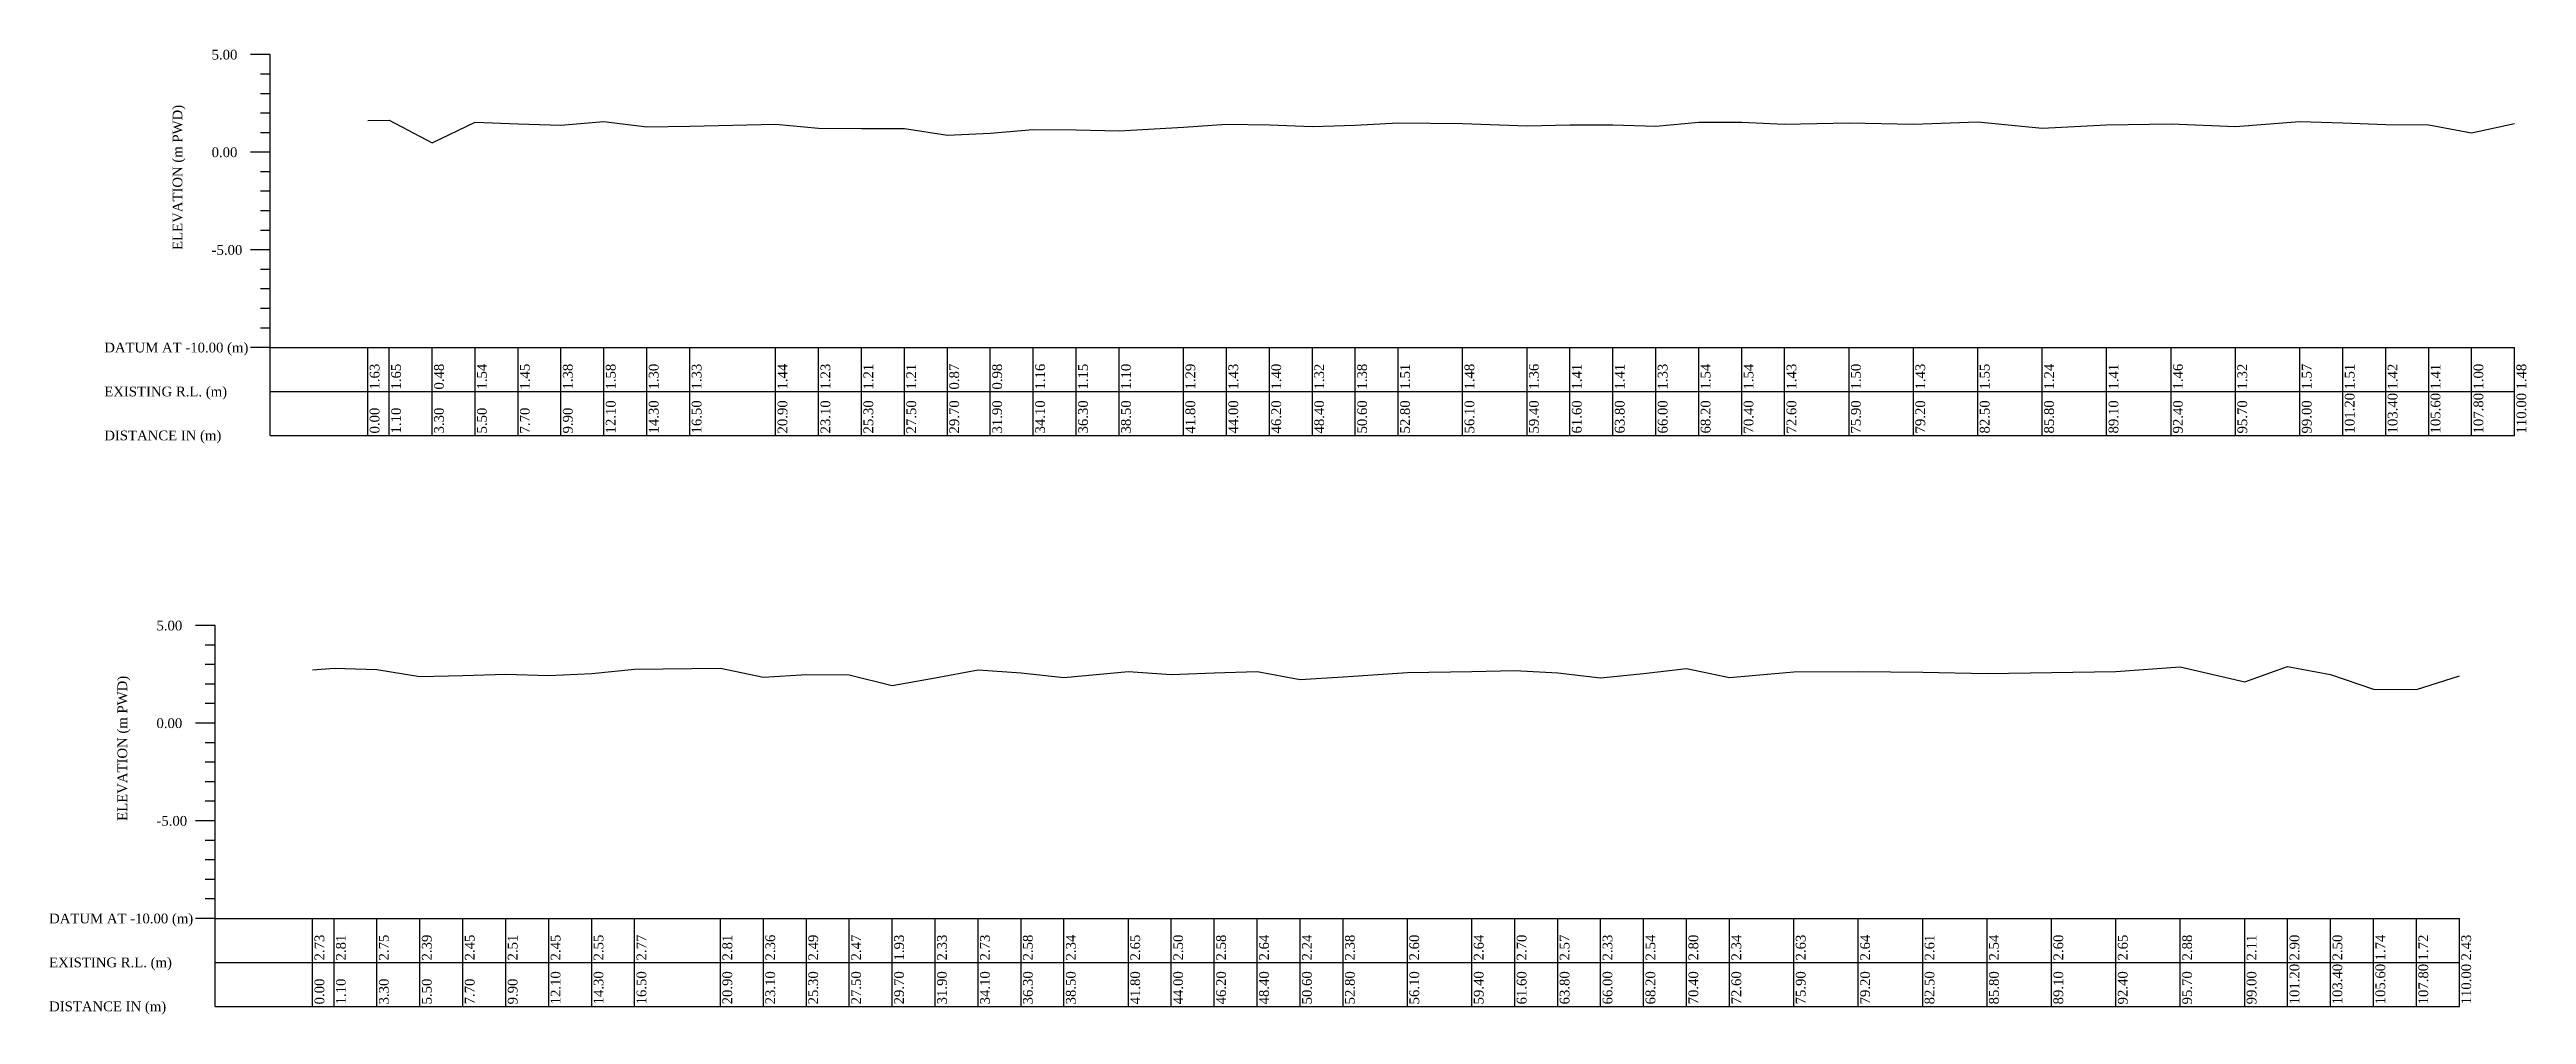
# Model space of a CAD drawing. Header units: metres. Extents: x -148477 to 168932, y -55673 to -2736.
# Drawn here: x -15627.9 to -15501, y -15158.2 to -15108.8 of the extents above; entities that cross this region are included whole.
import ezdxf

# ---------------------------------------------------------------- set-up
doc = ezdxf.new("R2010")
doc.units = ezdxf.units.M
doc.styles.add('liza', font='times.ttf', dxfattribs={"height": 2})

msp = doc.modelspace()

# ---------------------------------------------------------------- texts
at = {"color": 6, "linetype": 'Continuous', "lineweight": -3, "ltscale": 0.5, "char_height": 0.5, "attachment_point": 1, "style": 'liza'}
for s, insert, width in [('5.00', (-15619.6067, -15108.7885), 2), ('0.00', (-15619.6067, -15113.7885), 2), ('-5.00', (-15619.6067, -15118.7885), 2), ('DATUM AT -10.00 (m)', (-15625.1067, -15123.7885), 7.5), ('EXISTING R.L. (m)', (-15625.1067, -15126.0385), 7.5), ('DISTANCE IN (m)', (-15625.1067, -15128.2885), 7.5), ('5.00', (-15622.4331, -15138.022), 2), ('0.00', (-15622.4331, -15143.022), 2), ('-5.00', (-15622.4331, -15148.022), 2), ('DATUM AT -10.00 (m)', (-15627.9331, -15153.022), 7.5), ('EXISTING R.L. (m)', (-15627.9331, -15155.272), 7.5), ('DISTANCE IN (m)', (-15627.9331, -15157.522), 7.5)]:
    msp.add_mtext(s, dxfattribs=dict(at, insert=insert, width=width))
at = {"color": 6, "linetype": 'Continuous', "lineweight": -3, "ltscale": 0.5, "char_height": 0.5, "attachment_point": 1, "rotation": 90, "style": 'liza'}
for s, insert, width in [('ELEVATION (m PWD)', (-15621.6067, -15119.0385), 10), ('1.63', (-15611.5067, -15126.1885), 2.15), ('1.65', (-15610.4067, -15126.1885), 2.15), ('0.48', (-15608.2067, -15126.1885), 2.15), ('1.54', (-15606.0067, -15126.1885), 2.15), ('1.45', (-15603.8067, -15126.1885), 2.15), ('1.38', (-15601.6067, -15126.1885), 2.15), ('1.58', (-15599.4067, -15126.1885), 2.15), ('1.30', (-15597.2067, -15126.1885), 2.15), ('1.33', (-15595.0067, -15126.1885), 2.15), ('1.44', (-15590.6067, -15126.1885), 2.15), ('1.23', (-15588.4067, -15126.1885), 2.15), ('1.21', (-15586.2067, -15126.1885), 2.15), ('1.21', (-15584.0067, -15126.1885), 2.15), ('0.87', (-15581.8067, -15126.1885), 2.15), ('0.98', (-15579.6067, -15126.1885), 2.15), ('1.16', (-15577.4067, -15126.1885), 2.15), ('1.15', (-15575.2067, -15126.1885), 2.15), ('1.10', (-15573.0067, -15126.1885), 2.15), ('1.29', (-15569.7067, -15126.1885), 2.15), ('1.43', (-15567.5067, -15126.1885), 2.15), ('1.40', (-15565.3067, -15126.1885), 2.15), ('1.32', (-15563.1067, -15126.1885), 2.15), ('1.38', (-15560.9067, -15126.1885), 2.15), ('1.51', (-15558.7067, -15126.1885), 2.15), ('1.48', (-15555.4067, -15126.1885), 2.15), ('1.36', (-15552.1067, -15126.1885), 2.15), ('1.41', (-15549.9067, -15126.1885), 2.15), ('1.41', (-15547.7067, -15126.1885), 2.15), ('1.33', (-15545.5067, -15126.1885), 2.15), ('1.54', (-15543.3067, -15126.1885), 2.15), ('1.54', (-15541.1067, -15126.1885), 2.15), ('1.43', (-15538.9067, -15126.1885), 2.15), ('1.50', (-15535.6067, -15126.1885), 2.15), ('1.43', (-15532.3067, -15126.1885), 2.15), ('1.55', (-15529.0067, -15126.1885), 2.15), ('1.24', (-15525.7067, -15126.1885), 2.15), ('1.41', (-15522.4067, -15126.1885), 2.15), ('1.46', (-15519.1067, -15126.1885), 2.15), ('1.32', (-15515.8067, -15126.1885), 2.15), ('1.57', (-15512.5067, -15126.1885), 2.15), ('1.51', (-15510.3067, -15126.1885), 2.15), ('1.42', (-15508.1067, -15126.1885), 2.15), ('1.41', (-15505.9067, -15126.1885), 2.15), ('1.00', (-15503.7067, -15126.1885), 2.15), ('1.48', (-15501.5067, -15126.1885), 2.15), ('12.10', (-15599.4067, -15128.4385), 2.15), ('14.30', (-15597.2067, -15128.4385), 2.15), ('16.50', (-15595.0067, -15128.4385), 2.15), ('20.90', (-15590.6067, -15128.4385), 2.15), ('23.10', (-15588.4067, -15128.4385), 2.15), ('25.30', (-15586.2067, -15128.4385), 2.15), ('27.50', (-15584.0067, -15128.4385), 2.15), ('29.70', (-15581.8067, -15128.4385), 2.15), ('31.90', (-15579.6067, -15128.4385), 2.15), ('34.10', (-15577.4067, -15128.4385), 2.15), ('36.30', (-15575.2067, -15128.4385), 2.15), ('38.50', (-15573.0067, -15128.4385), 2.15), ('41.80', (-15569.7067, -15128.4385), 2.15), ('44.00', (-15567.5067, -15128.4385), 2.15), ('46.20', (-15565.3067, -15128.4385), 2.15), ('48.40', (-15563.1067, -15128.4385), 2.15), ('50.60', (-15560.9067, -15128.4385), 2.15), ('52.80', (-15558.7067, -15128.4385), 2.15), ('56.10', (-15555.4067, -15128.4385), 2.15), ('59.40', (-15552.1067, -15128.4385), 2.15), ('61.60', (-15549.9067, -15128.4385), 2.15), ('63.80', (-15547.7067, -15128.4385), 2.15), ('66.00', (-15545.5067, -15128.4385), 2.15), ('68.20', (-15543.3067, -15128.4385), 2.15), ('70.40', (-15541.1067, -15128.4385), 2.15), ('72.60', (-15538.9067, -15128.4385), 2.15), ('75.90', (-15535.6067, -15128.4385), 2.15), ('79.20', (-15532.3067, -15128.4385), 2.15), ('82.50', (-15529.0067, -15128.4385), 2.15), ('85.80', (-15525.7067, -15128.4385), 2.15), ('89.10', (-15522.4067, -15128.4385), 2.15), ('92.40', (-15519.1067, -15128.4385), 2.15), ('95.70', (-15515.8067, -15128.4385), 2.15), ('99.00', (-15512.5067, -15128.4385), 2.15), ('101.20', (-15510.3067, -15128.4385), 2.15), ('103.40', (-15508.1067, -15128.4385), 2.15), ('105.60', (-15505.9067, -15128.4385), 2.15), ('107.80', (-15503.7067, -15128.4385), 2.15), ('110.00', (-15501.5067, -15128.4385), 2.15), ('0.00', (-15611.5067, -15128.4385), 2.15), ('1.10', (-15610.4067, -15128.4385), 2.15), ('3.30', (-15608.2067, -15128.4385), 2.15), ('5.50', (-15606.0067, -15128.4385), 2.15), ('7.70', (-15603.8067, -15128.4385), 2.15), ('9.90', (-15601.6067, -15128.4385), 2.15), ('ELEVATION (m PWD)', (-15624.4331, -15148.272), 10), ('2.73', (-15614.3331, -15155.422), 2.15), ('2.81', (-15613.2331, -15155.422), 2.15), ('2.75', (-15611.0331, -15155.422), 2.15), ('2.39', (-15608.8331, -15155.422), 2.15), ('2.45', (-15606.6331, -15155.422), 2.15), ('2.51', (-15604.4331, -15155.422), 2.15), ('2.45', (-15602.2331, -15155.422), 2.15), ('2.55', (-15600.0331, -15155.422), 2.15), ('2.77', (-15597.8331, -15155.422), 2.15), ('2.81', (-15593.4331, -15155.422), 2.15), ('2.36', (-15591.2331, -15155.422), 2.15), ('2.49', (-15589.0331, -15155.422), 2.15), ('2.47', (-15586.8331, -15155.422), 2.15), ('1.93', (-15584.6331, -15155.422), 2.15), ('2.33', (-15582.4331, -15155.422), 2.15), ('2.73', (-15580.2331, -15155.422), 2.15), ('2.58', (-15578.0331, -15155.422), 2.15), ('2.34', (-15575.8331, -15155.422), 2.15), ('2.65', (-15572.5331, -15155.422), 2.15), ('2.50', (-15570.3331, -15155.422), 2.15), ('2.58', (-15568.1331, -15155.422), 2.15), ('2.64', (-15565.9331, -15155.422), 2.15), ('2.24', (-15563.7331, -15155.422), 2.15), ('2.38', (-15561.5331, -15155.422), 2.15), ('2.60', (-15558.2331, -15155.422), 2.15), ('2.64', (-15554.9331, -15155.422), 2.15), ('2.70', (-15552.7331, -15155.422), 2.15), ('2.57', (-15550.5331, -15155.422), 2.15), ('2.33', (-15548.3331, -15155.422), 2.15), ('2.54', (-15546.1331, -15155.422), 2.15), ('2.80', (-15543.9331, -15155.422), 2.15), ('2.34', (-15541.7331, -15155.422), 2.15), ('2.63', (-15538.4331, -15155.422), 2.15), ('2.64', (-15535.1331, -15155.422), 2.15), ('2.61', (-15531.8331, -15155.422), 2.15), ('2.54', (-15528.5331, -15155.422), 2.15), ('2.60', (-15525.2331, -15155.422), 2.15), ('2.65', (-15521.9331, -15155.422), 2.15), ('2.88', (-15518.6331, -15155.422), 2.15), ('2.11', (-15515.3331, -15155.422), 2.15), ('2.90', (-15513.1331, -15155.422), 2.15), ('2.50', (-15510.9331, -15155.422), 2.15), ('1.74', (-15508.7331, -15155.422), 2.15), ('1.72', (-15506.5331, -15155.422), 2.15), ('2.43', (-15504.3331, -15155.422), 2.15), ('12.10', (-15602.2331, -15157.672), 2.15), ('14.30', (-15600.0331, -15157.672), 2.15), ('16.50', (-15597.8331, -15157.672), 2.15), ('20.90', (-15593.4331, -15157.672), 2.15), ('23.10', (-15591.2331, -15157.672), 2.15), ('25.30', (-15589.0331, -15157.672), 2.15), ('27.50', (-15586.8331, -15157.672), 2.15), ('29.70', (-15584.6331, -15157.672), 2.15), ('31.90', (-15582.4331, -15157.672), 2.15), ('34.10', (-15580.2331, -15157.672), 2.15), ('36.30', (-15578.0331, -15157.672), 2.15), ('38.50', (-15575.8331, -15157.672), 2.15), ('41.80', (-15572.5331, -15157.672), 2.15), ('44.00', (-15570.3331, -15157.672), 2.15), ('46.20', (-15568.1331, -15157.672), 2.15), ('48.40', (-15565.9331, -15157.672), 2.15), ('50.60', (-15563.7331, -15157.672), 2.15), ('52.80', (-15561.5331, -15157.672), 2.15), ('56.10', (-15558.2331, -15157.672), 2.15), ('59.40', (-15554.9331, -15157.672), 2.15), ('61.60', (-15552.7331, -15157.672), 2.15), ('63.80', (-15550.5331, -15157.672), 2.15), ('66.00', (-15548.3331, -15157.672), 2.15), ('68.20', (-15546.1331, -15157.672), 2.15), ('70.40', (-15543.9331, -15157.672), 2.15), ('72.60', (-15541.7331, -15157.672), 2.15), ('75.90', (-15538.4331, -15157.672), 2.15), ('79.20', (-15535.1331, -15157.672), 2.15), ('82.50', (-15531.8331, -15157.672), 2.15), ('85.80', (-15528.5331, -15157.672), 2.15), ('89.10', (-15525.2331, -15157.672), 2.15), ('92.40', (-15521.9331, -15157.672), 2.15), ('95.70', (-15518.6331, -15157.672), 2.15), ('99.00', (-15515.3331, -15157.672), 2.15), ('101.20', (-15513.1331, -15157.672), 2.15), ('103.40', (-15510.9331, -15157.672), 2.15), ('105.60', (-15508.7331, -15157.672), 2.15), ('107.80', (-15506.5331, -15157.672), 2.15), ('110.00', (-15504.3331, -15157.672), 2.15), ('0.00', (-15614.3331, -15157.672), 2.15), ('1.10', (-15613.2331, -15157.672), 2.15), ('3.30', (-15611.0331, -15157.672), 2.15), ('5.50', (-15608.8331, -15157.672), 2.15), ('7.70', (-15606.6331, -15157.672), 2.15), ('9.90', (-15604.4331, -15157.672), 2.15)]:
    msp.add_mtext(s, dxfattribs=dict(at, insert=insert, width=width))

# ---------------------------------------------------------------- linework, layer by layer
at = {"color": 6, "linetype": 'Continuous', "lineweight": -3, "ltscale": 0.5}
for p, q in [((-15616.6067, -15109.0385), (-15617.6067, -15109.0385)), ((-15616.6067, -15128.5385), (-15616.6067, -15109.0385)), ((-15616.6067, -15110.0385), (-15617.1067, -15110.0385)), ((-15616.6067, -15111.0385), (-15617.1067, -15111.0385)), ((-15616.6067, -15112.0385), (-15617.1067, -15112.0385)), ((-15616.6067, -15113.0385), (-15617.1067, -15113.0385)), ((-15611.6067, -15112.4085), (-15610.5067, -15112.3885)), ((-15610.5067, -15112.3885), (-15608.3067, -15113.5585)), ((-15608.3067, -15113.5585), (-15606.1067, -15112.4985)), ((-15606.1067, -15112.4985), (-15603.9067, -15112.5885)), ((-15603.9067, -15112.5885), (-15601.7067, -15112.6585)), ((-15601.7067, -15112.6585), (-15599.5067, -15112.4585)), ((-15599.5067, -15112.4585), (-15597.3067, -15112.7385)), ((-15597.3067, -15112.7385), (-15595.1067, -15112.7085)), ((-15595.1067, -15112.7085), (-15590.7067, -15112.5985)), ((-15590.7067, -15112.5985), (-15588.5067, -15112.8085)), ((-15588.5067, -15112.8085), (-15586.3067, -15112.8285)), ((-15586.3067, -15112.8285), (-15584.1067, -15112.8285)), ((-15584.1067, -15112.8285), (-15581.9067, -15113.1685)), ((-15581.9067, -15113.1685), (-15579.7067, -15113.0585)), ((-15579.7067, -15113.0585), (-15577.5067, -15112.8785)), ((-15577.5067, -15112.8785), (-15575.3067, -15112.8885)), ((-15575.3067, -15112.8885), (-15573.1067, -15112.9385)), ((-15573.1067, -15112.9385), (-15569.8067, -15112.7485)), ((-15569.8067, -15112.7485), (-15567.6067, -15112.6085)), ((-15567.6067, -15112.6085), (-15565.4067, -15112.6385)), ((-15565.4067, -15112.6385), (-15563.2067, -15112.7185)), ((-15563.2067, -15112.7185), (-15561.0067, -15112.6585)), ((-15561.0067, -15112.6585), (-15558.8067, -15112.5285)), ((-15558.8067, -15112.5285), (-15555.5067, -15112.5585)), ((-15555.5067, -15112.5585), (-15552.2067, -15112.6785)), ((-15552.2067, -15112.6785), (-15550.0067, -15112.6285)), ((-15550.0067, -15112.6285), (-15547.8067, -15112.6285)), ((-15547.8067, -15112.6285), (-15545.6067, -15112.7085)), ((-15545.6067, -15112.7085), (-15543.4067, -15112.4985)), ((-15543.4067, -15112.4985), (-15541.2067, -15112.4985)), ((-15541.2067, -15112.4985), (-15539.0067, -15112.6085)), ((-15539.0067, -15112.6085), (-15535.7067, -15112.5385)), ((-15535.7067, -15112.5385), (-15532.4067, -15112.6085)), ((-15532.4067, -15112.6085), (-15529.1067, -15112.4885)), ((-15529.1067, -15112.4885), (-15525.8067, -15112.7985)), ((-15525.8067, -15112.7985), (-15522.5067, -15112.6285)), ((-15522.5067, -15112.6285), (-15519.2067, -15112.5785)), ((-15519.2067, -15112.5785), (-15515.9067, -15112.7185)), ((-15515.9067, -15112.7185), (-15512.6067, -15112.4685)), ((-15512.6067, -15112.4685), (-15510.4067, -15112.5285)), ((-15510.4067, -15112.5285), (-15508.2067, -15112.6185)), ((-15508.2067, -15112.6185), (-15506.0067, -15112.6285)), ((-15506.0067, -15112.6285), (-15503.8067, -15113.0385)), ((-15503.8067, -15113.0385), (-15501.6067, -15112.5585)), ((-15616.6067, -15114.0385), (-15617.6067, -15114.0385)), ((-15616.6067, -15115.0385), (-15617.1067, -15115.0385)), ((-15616.6067, -15116.0385), (-15617.1067, -15116.0385)), ((-15616.6067, -15117.0385), (-15617.1067, -15117.0385)), ((-15616.6067, -15118.0385), (-15617.1067, -15118.0385)), ((-15616.6067, -15119.0385), (-15617.6067, -15119.0385)), ((-15616.6067, -15120.0385), (-15617.1067, -15120.0385)), ((-15616.6067, -15121.0385), (-15617.1067, -15121.0385)), ((-15616.6067, -15122.0385), (-15617.1067, -15122.0385)), ((-15616.6067, -15123.0385), (-15617.1067, -15123.0385)), ((-15616.6067, -15124.0385), (-15617.6067, -15124.0385)), ((-15616.6067, -15124.0385), (-15501.6067, -15124.0385)), ((-15611.6067, -15128.5385), (-15611.6067, -15124.0385)), ((-15610.5067, -15128.5385), (-15610.5067, -15124.0385)), ((-15608.3067, -15128.5385), (-15608.3067, -15124.0385)), ((-15606.1067, -15128.5385), (-15606.1067, -15124.0385)), ((-15603.9067, -15128.5385), (-15603.9067, -15124.0385)), ((-15601.7067, -15128.5385), (-15601.7067, -15124.0385)), ((-15599.5067, -15128.5385), (-15599.5067, -15124.0385)), ((-15597.3067, -15128.5385), (-15597.3067, -15124.0385)), ((-15595.1067, -15128.5385), (-15595.1067, -15124.0385)), ((-15590.7067, -15128.5385), (-15590.7067, -15124.0385)), ((-15588.5067, -15128.5385), (-15588.5067, -15124.0385)), ((-15586.3067, -15128.5385), (-15586.3067, -15124.0385)), ((-15584.1067, -15128.5385), (-15584.1067, -15124.0385)), ((-15581.9067, -15128.5385), (-15581.9067, -15124.0385)), ((-15579.7067, -15128.5385), (-15579.7067, -15124.0385)), ((-15577.5067, -15128.5385), (-15577.5067, -15124.0385)), ((-15575.3067, -15128.5385), (-15575.3067, -15124.0385)), ((-15573.1067, -15128.5385), (-15573.1067, -15124.0385)), ((-15569.8067, -15128.5385), (-15569.8067, -15124.0385)), ((-15567.6067, -15128.5385), (-15567.6067, -15124.0385)), ((-15565.4067, -15128.5385), (-15565.4067, -15124.0385)), ((-15563.2067, -15128.5385), (-15563.2067, -15124.0385)), ((-15561.0067, -15128.5385), (-15561.0067, -15124.0385)), ((-15558.8067, -15128.5385), (-15558.8067, -15124.0385)), ((-15555.5067, -15128.5385), (-15555.5067, -15124.0385)), ((-15552.2067, -15128.5385), (-15552.2067, -15124.0385)), ((-15550.0067, -15128.5385), (-15550.0067, -15124.0385)), ((-15547.8067, -15128.5385), (-15547.8067, -15124.0385)), ((-15545.6067, -15128.5385), (-15545.6067, -15124.0385)), ((-15543.4067, -15128.5385), (-15543.4067, -15124.0385)), ((-15541.2067, -15128.5385), (-15541.2067, -15124.0385)), ((-15539.0067, -15128.5385), (-15539.0067, -15124.0385)), ((-15535.7067, -15128.5385), (-15535.7067, -15124.0385)), ((-15532.4067, -15128.5385), (-15532.4067, -15124.0385)), ((-15529.1067, -15128.5385), (-15529.1067, -15124.0385)), ((-15525.8067, -15128.5385), (-15525.8067, -15124.0385)), ((-15522.5067, -15128.5385), (-15522.5067, -15124.0385)), ((-15519.2067, -15128.5385), (-15519.2067, -15124.0385)), ((-15515.9067, -15128.5385), (-15515.9067, -15124.0385)), ((-15512.6067, -15128.5385), (-15512.6067, -15124.0385)), ((-15510.4067, -15128.5385), (-15510.4067, -15124.0385)), ((-15508.2067, -15128.5385), (-15508.2067, -15124.0385)), ((-15506.0067, -15128.5385), (-15506.0067, -15124.0385)), ((-15503.8067, -15128.5385), (-15503.8067, -15124.0385)), ((-15501.6067, -15128.5385), (-15501.6067, -15124.0385)), ((-15616.6067, -15126.2885), (-15501.6067, -15126.2885)), ((-15616.6067, -15128.5385), (-15501.6067, -15128.5385)), ((-15619.4331, -15138.272), (-15620.4331, -15138.272)), ((-15619.4331, -15157.772), (-15619.4331, -15138.272)), ((-15619.4331, -15139.272), (-15619.9331, -15139.272)), ((-15619.4331, -15140.272), (-15619.9331, -15140.272)), ((-15614.4331, -15140.542), (-15613.3331, -15140.462)), ((-15613.3331, -15140.462), (-15611.1331, -15140.522)), ((-15611.1331, -15140.522), (-15608.9331, -15140.882)), ((-15608.9331, -15140.882), (-15606.7331, -15140.822)), ((-15606.7331, -15140.822), (-15604.5331, -15140.762)), ((-15604.5331, -15140.762), (-15602.3331, -15140.822)), ((-15602.3331, -15140.822), (-15600.1331, -15140.722)), ((-15600.1331, -15140.722), (-15597.9331, -15140.502)), ((-15597.9331, -15140.502), (-15593.5331, -15140.462)), ((-15593.5331, -15140.462), (-15591.3331, -15140.912)), ((-15591.3331, -15140.912), (-15589.1331, -15140.782)), ((-15589.1331, -15140.782), (-15586.9331, -15140.802)), ((-15586.9331, -15140.802), (-15584.7331, -15141.342)), ((-15584.7331, -15141.342), (-15582.5331, -15140.942)), ((-15582.5331, -15140.942), (-15580.3331, -15140.542)), ((-15580.3331, -15140.542), (-15578.1331, -15140.692)), ((-15578.1331, -15140.692), (-15575.9331, -15140.932)), ((-15575.9331, -15140.932), (-15572.6331, -15140.622)), ((-15572.6331, -15140.622), (-15570.4331, -15140.772)), ((-15570.4331, -15140.772), (-15568.2331, -15140.692)), ((-15568.2331, -15140.692), (-15566.0331, -15140.632)), ((-15566.0331, -15140.632), (-15563.8331, -15141.032)), ((-15563.8331, -15141.032), (-15561.6331, -15140.892)), ((-15561.6331, -15140.892), (-15558.3331, -15140.672)), ((-15558.3331, -15140.672), (-15555.0331, -15140.632)), ((-15555.0331, -15140.632), (-15552.8331, -15140.572)), ((-15552.8331, -15140.572), (-15550.6331, -15140.702)), ((-15550.6331, -15140.702), (-15548.4331, -15140.942)), ((-15548.4331, -15140.942), (-15546.2331, -15140.732)), ((-15546.2331, -15140.732), (-15544.0331, -15140.472)), ((-15544.0331, -15140.472), (-15541.8331, -15140.932)), ((-15541.8331, -15140.932), (-15538.5331, -15140.642)), ((-15538.5331, -15140.642), (-15535.2331, -15140.632)), ((-15535.2331, -15140.632), (-15531.9331, -15140.662)), ((-15531.9331, -15140.662), (-15528.6331, -15140.732)), ((-15528.6331, -15140.732), (-15525.3331, -15140.672)), ((-15525.3331, -15140.672), (-15522.0331, -15140.622)), ((-15522.0331, -15140.622), (-15518.7331, -15140.392)), ((-15518.7331, -15140.392), (-15515.4331, -15141.162)), ((-15515.4331, -15141.162), (-15513.2331, -15140.372)), ((-15513.2331, -15140.372), (-15511.0331, -15140.772)), ((-15511.0331, -15140.772), (-15508.8331, -15141.532)), ((-15506.6331, -15141.552), (-15504.4331, -15140.842)), ((-15619.4331, -15141.272), (-15619.9331, -15141.272)), ((-15619.4331, -15142.272), (-15619.9331, -15142.272)), ((-15508.8331, -15141.532), (-15506.6331, -15141.552)), ((-15619.4331, -15143.272), (-15620.4331, -15143.272)), ((-15619.4331, -15144.272), (-15619.9331, -15144.272)), ((-15619.4331, -15145.272), (-15619.9331, -15145.272)), ((-15619.4331, -15146.272), (-15619.9331, -15146.272)), ((-15619.4331, -15147.272), (-15619.9331, -15147.272)), ((-15619.4331, -15148.272), (-15620.4331, -15148.272)), ((-15619.4331, -15149.272), (-15619.9331, -15149.272)), ((-15619.4331, -15150.272), (-15619.9331, -15150.272)), ((-15619.4331, -15151.272), (-15619.9331, -15151.272)), ((-15619.4331, -15152.272), (-15619.9331, -15152.272)), ((-15619.4331, -15153.272), (-15620.4331, -15153.272)), ((-15619.4331, -15153.272), (-15504.4331, -15153.272)), ((-15614.4331, -15157.772), (-15614.4331, -15153.272)), ((-15613.3331, -15157.772), (-15613.3331, -15153.272)), ((-15611.1331, -15157.772), (-15611.1331, -15153.272)), ((-15608.9331, -15157.772), (-15608.9331, -15153.272)), ((-15606.7331, -15157.772), (-15606.7331, -15153.272)), ((-15604.5331, -15157.772), (-15604.5331, -15153.272)), ((-15602.3331, -15157.772), (-15602.3331, -15153.272)), ((-15600.1331, -15157.772), (-15600.1331, -15153.272)), ((-15597.9331, -15157.772), (-15597.9331, -15153.272)), ((-15593.5331, -15157.772), (-15593.5331, -15153.272)), ((-15591.3331, -15157.772), (-15591.3331, -15153.272)), ((-15589.1331, -15157.772), (-15589.1331, -15153.272)), ((-15586.9331, -15157.772), (-15586.9331, -15153.272)), ((-15584.7331, -15157.772), (-15584.7331, -15153.272)), ((-15582.5331, -15157.772), (-15582.5331, -15153.272)), ((-15580.3331, -15157.772), (-15580.3331, -15153.272)), ((-15578.1331, -15157.772), (-15578.1331, -15153.272)), ((-15575.9331, -15157.772), (-15575.9331, -15153.272)), ((-15572.6331, -15157.772), (-15572.6331, -15153.272)), ((-15570.4331, -15157.772), (-15570.4331, -15153.272)), ((-15568.2331, -15157.772), (-15568.2331, -15153.272)), ((-15566.0331, -15157.772), (-15566.0331, -15153.272)), ((-15563.8331, -15157.772), (-15563.8331, -15153.272)), ((-15561.6331, -15157.772), (-15561.6331, -15153.272)), ((-15558.3331, -15157.772), (-15558.3331, -15153.272)), ((-15555.0331, -15157.772), (-15555.0331, -15153.272)), ((-15552.8331, -15157.772), (-15552.8331, -15153.272)), ((-15550.6331, -15157.772), (-15550.6331, -15153.272)), ((-15548.4331, -15157.772), (-15548.4331, -15153.272)), ((-15546.2331, -15157.772), (-15546.2331, -15153.272)), ((-15544.0331, -15157.772), (-15544.0331, -15153.272)), ((-15541.8331, -15157.772), (-15541.8331, -15153.272)), ((-15538.5331, -15157.772), (-15538.5331, -15153.272)), ((-15535.2331, -15157.772), (-15535.2331, -15153.272)), ((-15531.9331, -15157.772), (-15531.9331, -15153.272)), ((-15528.6331, -15157.772), (-15528.6331, -15153.272)), ((-15525.3331, -15157.772), (-15525.3331, -15153.272)), ((-15522.0331, -15157.772), (-15522.0331, -15153.272)), ((-15518.7331, -15157.772), (-15518.7331, -15153.272)), ((-15515.4331, -15157.772), (-15515.4331, -15153.272)), ((-15513.2331, -15157.772), (-15513.2331, -15153.272)), ((-15511.0331, -15157.772), (-15511.0331, -15153.272)), ((-15508.8331, -15157.772), (-15508.8331, -15153.272)), ((-15506.6331, -15157.772), (-15506.6331, -15153.272)), ((-15504.4331, -15157.772), (-15504.4331, -15153.272)), ((-15619.4331, -15155.522), (-15504.4331, -15155.522)), ((-15619.4331, -15157.772), (-15504.4331, -15157.772))]:
    msp.add_line(p, q, dxfattribs=at)

msp.set_redraw_order([(e.dxf.handle, doc.entitydb.next_handle()) for e in msp.query("TEXT MTEXT ATTDEF DIMENSION ARC_DIMENSION")])  # texts and dimensions are drawn at this point

doc.saveas('drawing.dxf')
